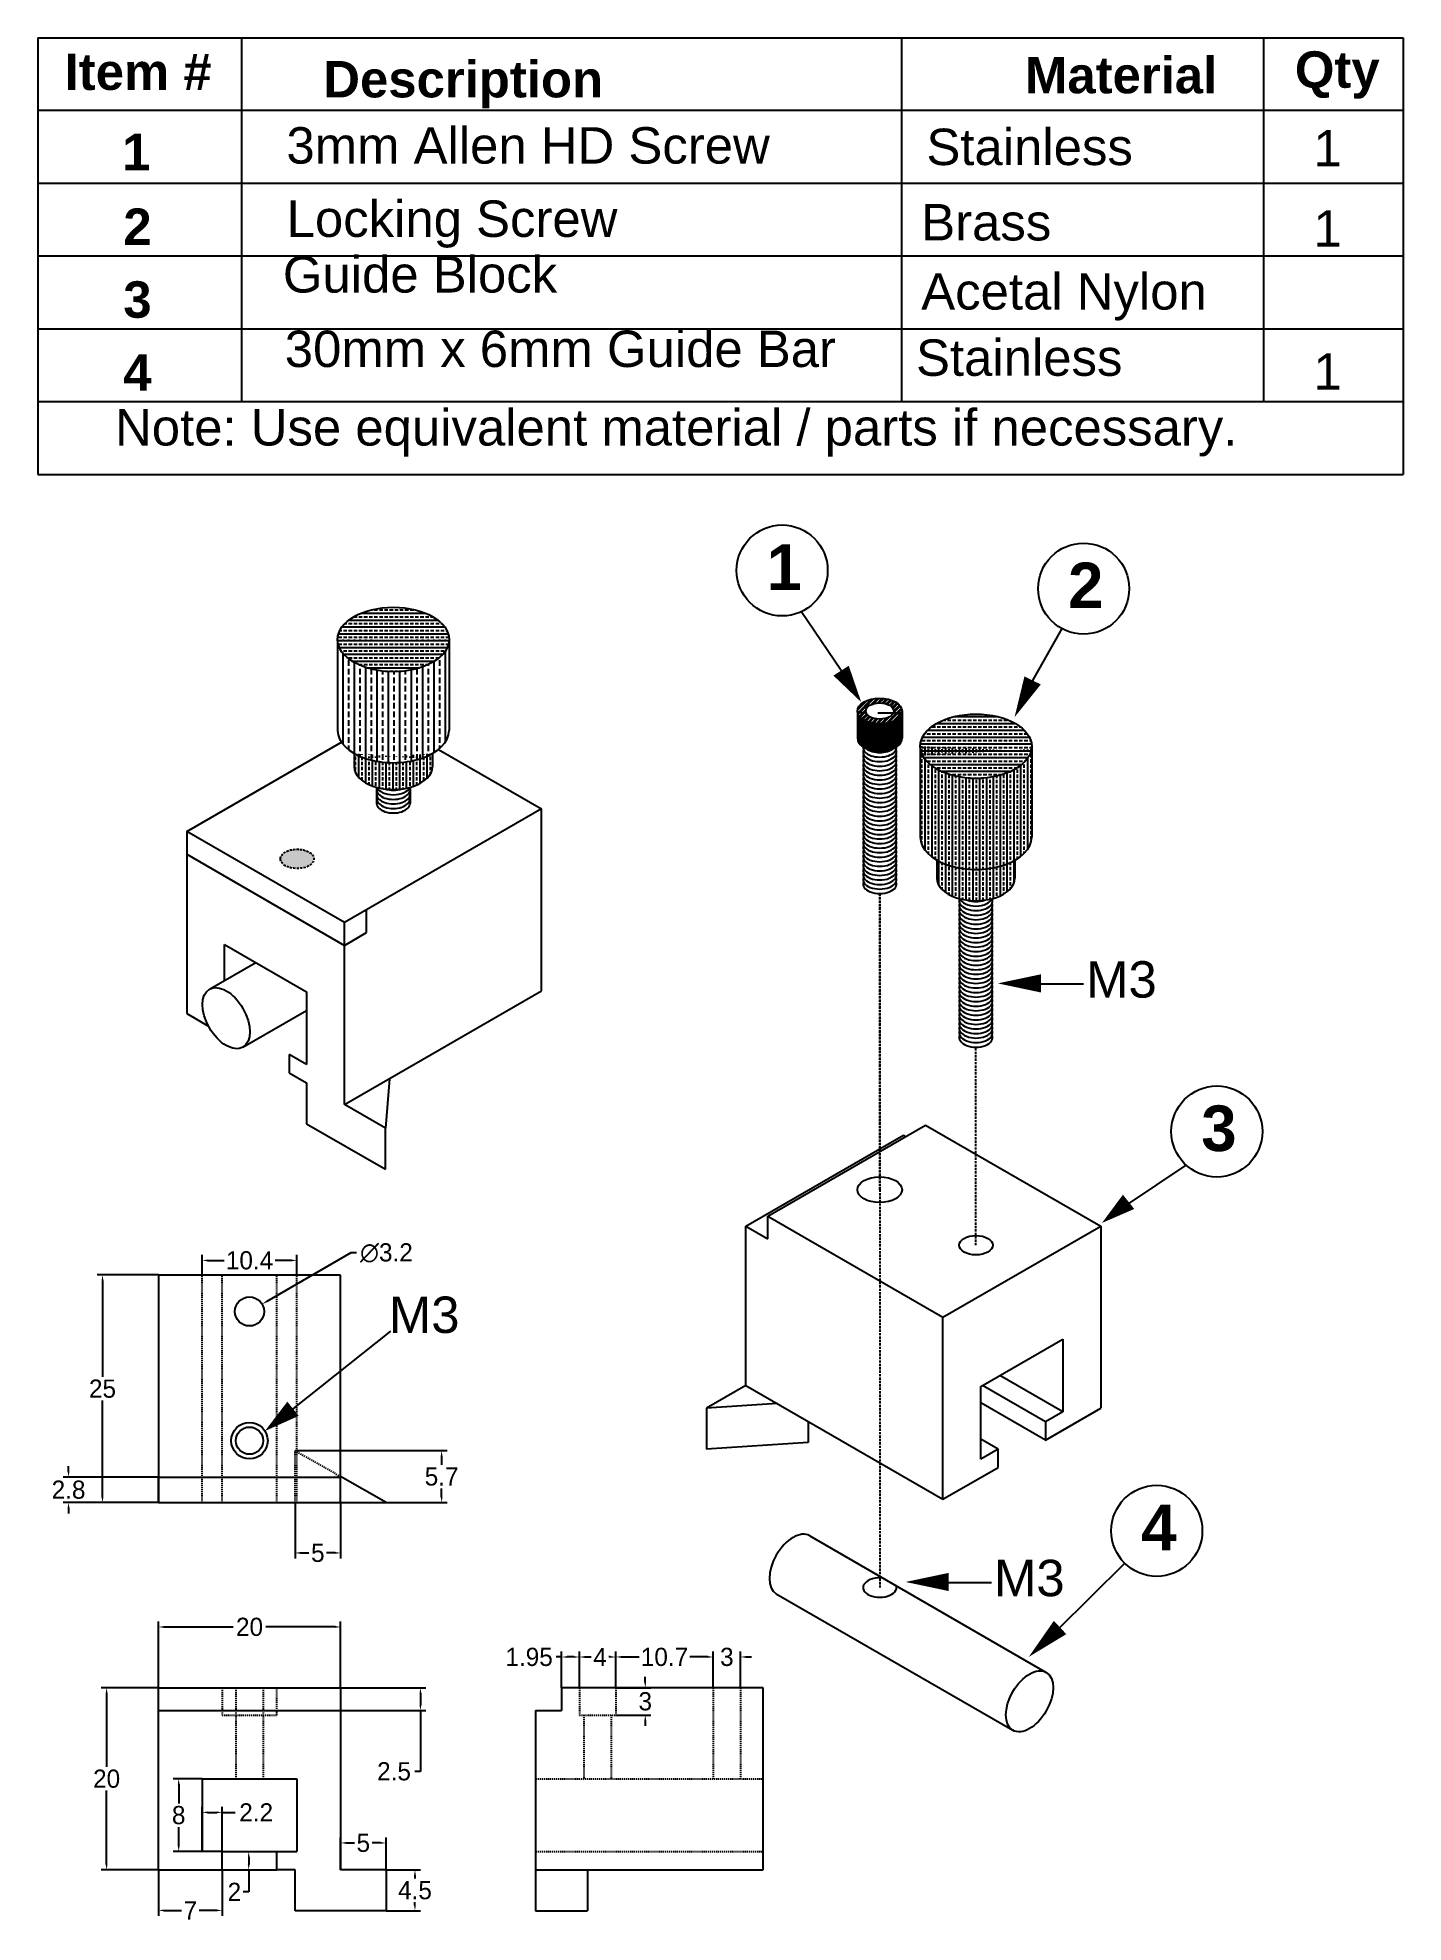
# Model space of a CAD drawing. Header units: millimetres. Extents: x -16619 to -11657, y 7083 to 8935.
# Drawn here: x -13529 to -13379, y 7718.3 to 7925.3 of the extents above; entities that cross this region are included whole.
import ezdxf

# ---------------------------------------------------------------- set-up
doc = ezdxf.new("R2010")
doc.units = ezdxf.units.MM
doc.header["$LTSCALE"] = 0.5
doc.header["$MEASUREMENT"] = 0
doc.linetypes.add('DASHED', pattern=[0.75, 0.5, -0.25])
doc.linetypes.add('HIDDEN', pattern=[0.375, 0.25, -0.125])
for name, color, linetype in [('DIMS', 1, 'Continuous'), ('HIDDEN', 7, 'HIDDEN'), ('MODEL', 7, 'Continuous')]:
    doc.layers.add(name, color=color, linetype=linetype)
doc.styles.add('style1', font='ARIAL.TTF')
doc.dimstyles.get("Standard").update_dxf_attribs({"dimtxt": 0.18, "dimasz": 0.18, "dimexe": 0.18, "dimexo": 0.0625, "dimgap": 0.09, "dimtad": 0, "dimtih": 1, "dimtoh": 1, "dimdec": 4, "dimzin": 0, "dimdsep": 46, "dimtxsty": 'Standard', "dimcen": 0.09, "dimadec": 3, "dimazin": 0, "dimtfac": 1, "dimtdec": 4, "dimtofl": 0, "dimtmove": 0, "dimatfit": 3, "dimfxl": 1, "dimtolj": 1, "dimtzin": 0, "dimarcsym": 0})
pattern_1 = [(90, (-497.779, 9.4587), (-0.75, 5e-17), []), (90, (-498.154, 9.4587), (-0.75, 5e-17), [0.375, -0.1875])]

msp = doc.modelspace()

# ---------------------------------------------------------------- texts
at = {"layer": 'DIMS', "char_height": 4, "width": 55.34051, "attachment_point": 1}
for insert in [(-13413.858, 7823.84), (-13490.447, 7786.999), (-13423.98, 7758.078)]:
    msp.add_mtext('{\\fArial|b0|i0|c0|p34;M3}', dxfattribs=dict(at, insert=insert))
at = {"layer": 'MODEL', "char_height": 4, "attachment_point": 1, "style": 'style1'}
for s, insert, width in [('{\\fArial|b1|i0|c0|p34;Qty}', (-13390.929, 7923.801), 14.71166), ('{\\fArial|b1|i0|c0|p34;Item #}', (-13526.061, 7923.562), 19.78647), ('{\\fArial|b1|i0|c0|p34;Description}', (-13497.651, 7922.741), 19.78647), ('{\\fArial|b1|i0|c0|p34;Material}', (-13420.574, 7923.191), 19.78647), ('3mm Allen HD Screw', (-13501.699, 7915.467), 66.1092), ('Stainless', (-13431.397, 7915.305), 32.05837), ('{\\fArial|b1|i0|c0|p34;1}', (-13519.735, 7914.741), 7.6733), ('1', (-13388.887, 7915.157), 6.88664), ('Locking Screw', (-13501.674, 7907.415), 72.03686), ('{\\fArial|b1|i0|c0|p34;2}', (-13519.615, 7906.537), 7.6733), ('Brass', (-13431.968, 7907.026), 32.05837), ('1', (-13388.887, 7906.348), 6.88664), ('Guide Block{\\H1.4337x; }', (-13502.086, 7901.3), 67.90742), ('Acetal Nylon', (-13431.968, 7899.429), 32.05837), ('{\\fArial|b1|i0|c0|p34;3}', (-13519.615, 7898.537), 7.6733), ('30mm x 6mm Guide Bar{\\H1.4337x; }', (-13501.878, 7893.12), 80.15393), ('Stainless', (-13432.54, 7892.153), 32.05837), ('1', (-13388.887, 7890.619), 6.88664), ('{\\fArial|b1|i0|c0|p34;4}', (-13519.615, 7890.515), 7.6733), ('Note: Use equivalent material / parts if necessary. ', (-13520.523, 7884.494), 135.10444)]:
    msp.add_mtext(s, dxfattribs=dict(at, insert=insert, width=width))
at = {"layer": 'MODEL', "char_height": 5, "width": 6.22228, "attachment_point": 1}
for s, insert in [('{\\fArial|b1|i0|c0|p34;1}', (-13448.964, 7869.628)), ('{\\fArial|b1|i0|c0|p34;2}', (-13415.845, 7867.632)), ('{\\fArial|b1|i0|c0|p34;3}', (-13401.213, 7807.993)), ('{\\fArial|b1|i0|c0|p34;4}', (-13407.812, 7764.119))]:
    msp.add_mtext(s, dxfattribs=dict(at, insert=insert))

# ---------------------------------------------------------------- blocks, each defined once
blk = doc.blocks.new('*D185')
at = {"layer": 'Defpoints', "color": 0}
for p in [(-13495.75, 7750.7), (-13515.75, 7744.02), (-13495.75, 7744.02)]:
    blk.add_point(p, dxfattribs=at)
at = {"layer": 'DIMS', "color": 0, "lineweight": -2}
for p, q in [((-13515.75, 7744.02), (-13515.75, 7751.3)), ((-13515.15, 7750.7), (-13507.55, 7750.7)), ((-13496.35, 7750.7), (-13503.95, 7750.7)), ((-13495.75, 7744.02), (-13495.75, 7751.3))]:
    blk.add_line(p, q, dxfattribs=at)
at = {"layer": 'DIMS', "color": 0}
for points in [[(-13515.15, 7750.8), (-13515.15, 7750.6), (-13515.75, 7750.7)], [(-13496.35, 7750.8), (-13496.35, 7750.6), (-13495.75, 7750.7)]]:
    blk.add_solid(points, dxfattribs=at)
at = {"layer": 'DIMS', "color": 0, "insert": (-13505.75, 7750.7), "char_height": 2, "attachment_point": 5}
blk.add_mtext('\\A1;20', dxfattribs=at)
blk = doc.blocks.new('*D186')
at = {"layer": 'Defpoints', "color": 0}
for p in [(-13515.75, 7789.37), (-13521.9, 7764.37), (-13515.75, 7764.37)]:
    blk.add_point(p, dxfattribs=at)
at = {"layer": 'DIMS', "color": 0, "lineweight": -2}
for p, q in [((-13515.75, 7789.37), (-13522.5, 7789.37)), ((-13521.9, 7788.77), (-13521.9, 7778.17)), ((-13521.9, 7764.97), (-13521.9, 7775.57)), ((-13515.75, 7764.37), (-13522.5, 7764.37))]:
    blk.add_line(p, q, dxfattribs=at)
at = {"layer": 'DIMS', "color": 0}
for points in [[(-13522, 7788.77), (-13521.8, 7788.77), (-13521.9, 7789.37)], [(-13522, 7764.97), (-13521.8, 7764.97), (-13521.9, 7764.37)]]:
    blk.add_solid(points, dxfattribs=at)
at = {"layer": 'DIMS', "color": 0, "insert": (-13521.9, 7776.87), "char_height": 2, "attachment_point": 5}
blk.add_mtext('\\A1;25', dxfattribs=at)
blk = doc.blocks.new('*D187')
at = {"layer": 'Defpoints', "color": 0}
for p in [(-13515.75, 7724.02), (-13508.75, 7724.02), (-13508.75, 7719.56)]:
    blk.add_point(p, dxfattribs=at)
at = {"layer": 'DIMS', "color": 0, "lineweight": -2}
for p, q in [((-13515.75, 7724.02), (-13515.75, 7718.96)), ((-13508.75, 7724.02), (-13508.75, 7718.96)), ((-13515.15, 7719.56), (-13513.22, 7719.56)), ((-13509.35, 7719.56), (-13511.29, 7719.56))]:
    blk.add_line(p, q, dxfattribs=at)
at = {"layer": 'DIMS', "color": 0}
for points in [[(-13515.15, 7719.66), (-13515.15, 7719.46), (-13515.75, 7719.56)], [(-13509.35, 7719.66), (-13509.35, 7719.46), (-13508.75, 7719.56)]]:
    blk.add_solid(points, dxfattribs=at)
at = {"layer": 'DIMS', "color": 0, "insert": (-13512.25, 7719.56), "char_height": 2, "attachment_point": 5}
blk.add_mtext('\\A1;7', dxfattribs=at)
blk = doc.blocks.new('*D188')
at = {"layer": 'Defpoints', "color": 0}
for p in [(-13515.75, 7744.02), (-13521.45, 7724.02), (-13515.75, 7724.02)]:
    blk.add_point(p, dxfattribs=at)
at = {"layer": 'DIMS', "color": 0, "lineweight": -2}
for p, q in [((-13515.75, 7744.02), (-13522.05, 7744.02)), ((-13521.45, 7743.42), (-13521.45, 7735.32)), ((-13521.45, 7724.62), (-13521.45, 7732.72)), ((-13515.75, 7724.02), (-13522.05, 7724.02))]:
    blk.add_line(p, q, dxfattribs=at)
at = {"layer": 'DIMS', "color": 0}
for points in [[(-13521.55, 7743.42), (-13521.35, 7743.42), (-13521.45, 7744.02)], [(-13521.55, 7724.62), (-13521.35, 7724.62), (-13521.45, 7724.02)]]:
    blk.add_solid(points, dxfattribs=at)
at = {"layer": 'DIMS', "color": 0, "insert": (-13521.45, 7734.02), "char_height": 2, "attachment_point": 5}
blk.add_mtext('\\A1;20', dxfattribs=at)
blk = doc.blocks.new('*D189')
at = {"layer": 'Defpoints', "color": 0}
for p in [(-13508.75, 7726.02), (-13508.75, 7724.02), (-13505.84, 7724.02)]:
    blk.add_point(p, dxfattribs=at)
at = {"layer": 'DIMS', "color": 0, "lineweight": -2}
for p, q in [((-13508.75, 7726.02), (-13505.24, 7726.02)), ((-13505.84, 7725.42), (-13505.84, 7724.62)), ((-13508.75, 7724.02), (-13505.24, 7724.02)), ((-13505.84, 7724.02), (-13505.84, 7721.6)), ((-13505.84, 7721.6), (-13506.44, 7721.6))]:
    blk.add_line(p, q, dxfattribs=at)
at = {"layer": 'DIMS', "color": 0}
for points in [[(-13505.94, 7725.42), (-13505.74, 7725.42), (-13505.84, 7726.02)], [(-13505.94, 7724.62), (-13505.74, 7724.62), (-13505.84, 7724.02)]]:
    blk.add_solid(points, dxfattribs=at)
at = {"layer": 'DIMS', "color": 0, "insert": (-13507.41, 7721.6), "char_height": 2, "attachment_point": 5}
blk.add_mtext('\\A1;2', dxfattribs=at)
blk = doc.blocks.new('*D190')
at = {"layer": 'Defpoints', "color": 0}
for p in [(-13508.75, 7730.33), (-13510.95, 7726.02), (-13508.75, 7726.02)]:
    blk.add_point(p, dxfattribs=at)
at = {"layer": 'DIMS', "color": 0, "lineweight": -2}
for p, q in [((-13510.95, 7726.02), (-13510.95, 7730.93)), ((-13510.35, 7730.33), (-13509.35, 7730.33)), ((-13508.75, 7726.02), (-13508.75, 7730.93)), ((-13508.75, 7730.33), (-13507.32, 7730.33))]:
    blk.add_line(p, q, dxfattribs=at)
at = {"layer": 'DIMS', "color": 0}
for points in [[(-13510.35, 7730.43), (-13510.35, 7730.23), (-13510.95, 7730.33)], [(-13509.35, 7730.43), (-13509.35, 7730.23), (-13508.75, 7730.33)]]:
    blk.add_solid(points, dxfattribs=at)
at = {"layer": 'DIMS', "color": 0, "insert": (-13505.02, 7730.33), "char_height": 2, "attachment_point": 5}
blk.add_mtext('\\A1;2.2', dxfattribs=at)
blk = doc.blocks.new('*D191')
at = {"layer": 'Defpoints', "color": 0}
for p in [(-13510.95, 7734.02), (-13513.53, 7726.02), (-13510.95, 7726.02)]:
    blk.add_point(p, dxfattribs=at)
at = {"layer": 'DIMS', "color": 0, "lineweight": -2}
for p, q in [((-13510.95, 7734.02), (-13514.13, 7734.02)), ((-13513.53, 7733.42), (-13513.53, 7731.32)), ((-13513.53, 7726.62), (-13513.53, 7728.72)), ((-13510.95, 7726.02), (-13514.13, 7726.02))]:
    blk.add_line(p, q, dxfattribs=at)
at = {"layer": 'DIMS', "color": 0}
for points in [[(-13513.63, 7733.42), (-13513.43, 7733.42), (-13513.53, 7734.02)], [(-13513.63, 7726.62), (-13513.43, 7726.62), (-13513.53, 7726.02)]]:
    blk.add_solid(points, dxfattribs=at)
at = {"layer": 'DIMS', "color": 0, "insert": (-13513.53, 7730.02), "char_height": 2, "attachment_point": 5}
blk.add_mtext('\\A1;8', dxfattribs=at)
blk = doc.blocks.new('*D192')
at = {"layer": 'Defpoints', "color": 0}
for p in [(-13500.75, 7770.07), (-13490.75, 7764.37), (-13484.65, 7764.37)]:
    blk.add_point(p, dxfattribs=at)
at = {"layer": 'DIMS', "color": 0, "lineweight": -2}
for p, q in [((-13500.75, 7770.07), (-13484.05, 7770.07)), ((-13484.65, 7769.47), (-13484.65, 7768.52)), ((-13490.75, 7764.37), (-13484.05, 7764.37)), ((-13484.65, 7764.97), (-13484.65, 7765.92))]:
    blk.add_line(p, q, dxfattribs=at)
at = {"layer": 'DIMS', "color": 0}
for points in [[(-13484.75, 7769.47), (-13484.55, 7769.47), (-13484.65, 7770.07)], [(-13484.75, 7764.97), (-13484.55, 7764.97), (-13484.65, 7764.37)]]:
    blk.add_solid(points, dxfattribs=at)
at = {"layer": 'DIMS', "color": 0, "insert": (-13484.65, 7767.22), "char_height": 2, "attachment_point": 5}
blk.add_mtext('\\A1;5.7', dxfattribs=at)
blk = doc.blocks.new('*D194')
at = {"layer": 'Defpoints', "color": 0}
for p in [(-13490.75, 7724.02), (-13490.75, 7719.52), (-13487.58, 7719.52)]:
    blk.add_point(p, dxfattribs=at)
at = {"layer": 'DIMS', "color": 0, "lineweight": -2}
for p, q in [((-13490.75, 7724.02), (-13486.98, 7724.02)), ((-13487.58, 7723.42), (-13487.58, 7723.07)), ((-13490.75, 7719.52), (-13486.98, 7719.52)), ((-13487.58, 7720.12), (-13487.58, 7720.47))]:
    blk.add_line(p, q, dxfattribs=at)
at = {"layer": 'DIMS', "color": 0}
for points in [[(-13487.68, 7723.42), (-13487.48, 7723.42), (-13487.58, 7724.02)], [(-13487.68, 7720.12), (-13487.48, 7720.12), (-13487.58, 7719.52)]]:
    blk.add_solid(points, dxfattribs=at)
at = {"layer": 'DIMS', "color": 0, "insert": (-13487.58, 7721.77), "char_height": 2, "attachment_point": 5}
blk.add_mtext('\\A1;4.5', dxfattribs=at)
blk = doc.blocks.new('*D195')
at = {"layer": 'Defpoints', "color": 0}
for p in [(-13490.75, 7726.97), (-13495.75, 7724.02), (-13490.75, 7724.02)]:
    blk.add_point(p, dxfattribs=at)
at = {"layer": 'DIMS', "color": 0, "lineweight": -2}
for p, q in [((-13495.75, 7724.02), (-13495.75, 7727.57)), ((-13490.75, 7724.02), (-13490.75, 7727.57)), ((-13495.15, 7726.97), (-13494.22, 7726.97)), ((-13491.35, 7726.97), (-13492.29, 7726.97))]:
    blk.add_line(p, q, dxfattribs=at)
at = {"layer": 'DIMS', "color": 0}
for points in [[(-13495.15, 7727.07), (-13495.15, 7726.87), (-13495.75, 7726.97)], [(-13491.35, 7727.07), (-13491.35, 7726.87), (-13490.75, 7726.97)]]:
    blk.add_solid(points, dxfattribs=at)
at = {"layer": 'DIMS', "color": 0, "insert": (-13493.25, 7726.97), "char_height": 2, "attachment_point": 5}
blk.add_mtext('\\A1;5', dxfattribs=at)
blk = doc.blocks.new('*D196')
at = {"layer": 'Defpoints', "color": 0}
for p in [(-13500.75, 7764.37), (-13495.75, 7764.37), (-13495.75, 7758.83)]:
    blk.add_point(p, dxfattribs=at)
at = {"layer": 'DIMS', "color": 0, "lineweight": -2}
for p, q in [((-13500.75, 7764.37), (-13500.75, 7758.23)), ((-13495.75, 7764.37), (-13495.75, 7758.23)), ((-13500.15, 7758.83), (-13499.22, 7758.83)), ((-13496.35, 7758.83), (-13497.29, 7758.83))]:
    blk.add_line(p, q, dxfattribs=at)
at = {"layer": 'DIMS', "color": 0}
for points in [[(-13500.15, 7758.93), (-13500.15, 7758.73), (-13500.75, 7758.83)], [(-13496.35, 7758.93), (-13496.35, 7758.73), (-13495.75, 7758.83)]]:
    blk.add_solid(points, dxfattribs=at)
at = {"layer": 'DIMS', "color": 0, "insert": (-13498.25, 7758.83), "char_height": 2, "attachment_point": 5}
blk.add_mtext('\\A1;5', dxfattribs=at)
blk = doc.blocks.new('*D197')
at = {"layer": 'Defpoints', "color": 0}
for p in [(-13515.75, 7767.17), (-13525.63, 7764.37), (-13515.75, 7764.37)]:
    blk.add_point(p, dxfattribs=at)
at = {"layer": 'DIMS', "color": 0, "lineweight": -2}
for p, q in [((-13515.75, 7767.17), (-13526.23, 7767.17)), ((-13525.63, 7767.77), (-13525.63, 7768.37)), ((-13515.75, 7764.37), (-13526.23, 7764.37)), ((-13525.63, 7763.77), (-13525.63, 7763.17))]:
    blk.add_line(p, q, dxfattribs=at)
at = {"layer": 'DIMS', "color": 0}
for points in [[(-13525.73, 7767.77), (-13525.53, 7767.77), (-13525.63, 7767.17)], [(-13525.73, 7763.77), (-13525.53, 7763.77), (-13525.63, 7764.37)]]:
    blk.add_solid(points, dxfattribs=at)
at = {"layer": 'DIMS', "color": 0, "insert": (-13525.63, 7765.77), "char_height": 2, "attachment_point": 5}
blk.add_mtext('\\A1;2.8', dxfattribs=at)
blk = doc.blocks.new('*D198')
at = {"layer": 'Defpoints', "color": 0}
for p in [(-13495.75, 7744.02), (-13495.75, 7741.52), (-13486.98, 7741.52)]:
    blk.add_point(p, dxfattribs=at)
at = {"layer": 'DIMS', "color": 0, "lineweight": -2}
for p, q in [((-13495.75, 7744.02), (-13486.38, 7744.02)), ((-13486.98, 7743.42), (-13486.98, 7742.12)), ((-13495.75, 7741.52), (-13486.38, 7741.52)), ((-13486.98, 7741.52), (-13486.98, 7734.83)), ((-13486.98, 7734.83), (-13487.58, 7734.83))]:
    blk.add_line(p, q, dxfattribs=at)
at = {"layer": 'DIMS', "color": 0}
for points in [[(-13487.08, 7743.42), (-13486.88, 7743.42), (-13486.98, 7744.02)], [(-13487.08, 7742.12), (-13486.88, 7742.12), (-13486.98, 7741.52)]]:
    blk.add_solid(points, dxfattribs=at)
at = {"layer": 'DIMS', "color": 0, "insert": (-13489.88, 7734.83), "char_height": 2, "attachment_point": 5}
blk.add_mtext('\\A1;2.5', dxfattribs=at)
blk = doc.blocks.new('*D199')
at = {"layer": 'Defpoints', "color": 0}
for p in [(-13510.95, 7789.37), (-13500.55, 7790.97), (-13500.55, 7789.37)]:
    blk.add_point(p, dxfattribs=at)
at = {"layer": 'DIMS', "color": 0, "lineweight": -2}
for p, q in [((-13510.95, 7789.37), (-13510.95, 7791.57)), ((-13500.55, 7789.37), (-13500.55, 7791.57)), ((-13510.35, 7790.97), (-13508.55, 7790.97)), ((-13501.15, 7790.97), (-13502.95, 7790.97))]:
    blk.add_line(p, q, dxfattribs=at)
at = {"layer": 'DIMS', "color": 0}
for points in [[(-13510.35, 7791.07), (-13510.35, 7790.87), (-13510.95, 7790.97)], [(-13501.15, 7791.07), (-13501.15, 7790.87), (-13500.55, 7790.97)]]:
    blk.add_solid(points, dxfattribs=at)
at = {"layer": 'DIMS', "color": 0, "insert": (-13505.75, 7790.97), "char_height": 2, "attachment_point": 5}
blk.add_mtext('\\A1;10.4', dxfattribs=at)
blk = doc.blocks.new('*D200')
at = {"layer": 'Defpoints', "color": 0}
for p in [(-13469.52, 7747.4), (-13471.47, 7744.02), (-13469.52, 7744.02)]:
    blk.add_point(p, dxfattribs=at)
at = {"layer": 'DIMS', "color": 0, "lineweight": -2}
for p, q in [((-13471.47, 7744.02), (-13471.47, 7748)), ((-13469.52, 7744.02), (-13469.52, 7748)), ((-13471.47, 7747.4), (-13472.07, 7747.4)), ((-13470.12, 7747.4), (-13470.87, 7747.4))]:
    blk.add_line(p, q, dxfattribs=at)
at = {"layer": 'DIMS', "color": 0}
for points in [[(-13470.87, 7747.5), (-13470.87, 7747.3), (-13471.47, 7747.4)], [(-13470.12, 7747.5), (-13470.12, 7747.3), (-13469.52, 7747.4)]]:
    blk.add_solid(points, dxfattribs=at)
at = {"layer": 'DIMS', "color": 0, "insert": (-13475.04, 7747.4), "char_height": 2, "attachment_point": 5}
blk.add_mtext('\\A1;1.95', dxfattribs=at)
blk = doc.blocks.new('*D201')
at = {"layer": 'Defpoints', "color": 0}
for p in [(-13465.52, 7747.4), (-13469.52, 7744.02), (-13465.52, 7744.02)]:
    blk.add_point(p, dxfattribs=at)
at = {"layer": 'DIMS', "color": 0, "lineweight": -2}
for p, q in [((-13469.52, 7744.02), (-13469.52, 7748)), ((-13465.52, 7744.02), (-13465.52, 7748)), ((-13468.92, 7747.4), (-13468.21, 7747.4)), ((-13466.12, 7747.4), (-13466.28, 7747.4))]:
    blk.add_line(p, q, dxfattribs=at)
at = {"layer": 'DIMS', "color": 0}
for points in [[(-13468.92, 7747.5), (-13468.92, 7747.3), (-13469.52, 7747.4)], [(-13466.12, 7747.5), (-13466.12, 7747.3), (-13465.52, 7747.4)]]:
    blk.add_solid(points, dxfattribs=at)
at = {"layer": 'DIMS', "color": 0, "insert": (-13467.25, 7747.4), "char_height": 2, "attachment_point": 5}
blk.add_mtext('\\A1;4', dxfattribs=at)
blk = doc.blocks.new('*D202')
at = {"layer": 'Defpoints', "color": 0}
for p in [(-13454.82, 7747.4), (-13465.52, 7744.02), (-13454.82, 7744.02)]:
    blk.add_point(p, dxfattribs=at)
at = {"layer": 'DIMS', "color": 0, "lineweight": -2}
for p, q in [((-13465.52, 7744.02), (-13465.52, 7748)), ((-13454.82, 7744.02), (-13454.82, 7748)), ((-13464.92, 7747.4), (-13462.97, 7747.4)), ((-13455.42, 7747.4), (-13457.37, 7747.4))]:
    blk.add_line(p, q, dxfattribs=at)
at = {"layer": 'DIMS', "color": 0}
for points in [[(-13464.92, 7747.5), (-13464.92, 7747.3), (-13465.52, 7747.4)], [(-13455.42, 7747.5), (-13455.42, 7747.3), (-13454.82, 7747.4)]]:
    blk.add_solid(points, dxfattribs=at)
at = {"layer": 'DIMS', "color": 0, "insert": (-13460.17, 7747.4), "char_height": 2, "attachment_point": 5}
blk.add_mtext('\\A1;10.7', dxfattribs=at)
blk = doc.blocks.new('*D203')
at = {"layer": 'Defpoints', "color": 0}
for p in [(-13451.82, 7747.4), (-13454.82, 7744.02), (-13451.82, 7744.02)]:
    blk.add_point(p, dxfattribs=at)
at = {"layer": 'DIMS', "color": 0, "lineweight": -2}
for p, q in [((-13454.82, 7744.02), (-13454.82, 7748)), ((-13451.82, 7744.02), (-13451.82, 7748)), ((-13455.42, 7747.4), (-13456.02, 7747.4)), ((-13451.22, 7747.4), (-13450.62, 7747.4))]:
    blk.add_line(p, q, dxfattribs=at)
at = {"layer": 'DIMS', "color": 0}
for points in [[(-13455.42, 7747.5), (-13455.42, 7747.3), (-13454.82, 7747.4)], [(-13451.22, 7747.5), (-13451.22, 7747.3), (-13451.82, 7747.4)]]:
    blk.add_solid(points, dxfattribs=at)
at = {"layer": 'DIMS', "color": 0, "insert": (-13453.32, 7747.4), "char_height": 2, "attachment_point": 5}
blk.add_mtext('\\A1;3', dxfattribs=at)
blk = doc.blocks.new('*D204')
at = {"layer": 'Defpoints', "color": 0}
for p in [(-13465.52, 7744.02), (-13465.52, 7741.02), (-13462.28, 7741.02)]:
    blk.add_point(p, dxfattribs=at)
at = {"layer": 'DIMS', "color": 0, "lineweight": -2}
for p, q in [((-13465.52, 7744.02), (-13461.68, 7744.02)), ((-13462.28, 7744.62), (-13462.28, 7745.22)), ((-13465.52, 7741.02), (-13461.68, 7741.02)), ((-13462.28, 7740.42), (-13462.28, 7739.82))]:
    blk.add_line(p, q, dxfattribs=at)
at = {"layer": 'DIMS', "color": 0}
for points in [[(-13462.38, 7744.62), (-13462.18, 7744.62), (-13462.28, 7744.02)], [(-13462.38, 7740.42), (-13462.18, 7740.42), (-13462.28, 7741.02)]]:
    blk.add_solid(points, dxfattribs=at)
at = {"layer": 'DIMS', "color": 0, "insert": (-13462.28, 7742.52), "char_height": 2, "attachment_point": 5}
blk.add_mtext('\\A1;3', dxfattribs=at)
blk = doc.blocks.new('*D234')
at = {"layer": 'Defpoints', "color": 0}
for p in [(-13504.37, 7786.16), (-13507.14, 7784.57)]:
    blk.add_point(p, dxfattribs=at)
at = {"layer": 'DIMS', "color": 0, "lineweight": -2}
for p, q in [((-13494.61, 7791.79), (-13503.85, 7786.46)), ((-13494.01, 7791.79), (-13494.61, 7791.79))]:
    blk.add_line(p, q, dxfattribs=at)
at = {"layer": 'DIMS', "color": 0}
blk.add_solid([(-13503.9, 7786.55), (-13503.8, 7786.38), (-13504.37, 7786.16)], dxfattribs=at)
at = {"layer": 'DIMS', "color": 0, "insert": (-13490.71, 7791.79), "char_height": 2, "attachment_point": 5}
blk.add_mtext('\\A1;∅3.2', dxfattribs=at)

# ---------------------------------------------------------------- dimensions: what is measured, and where the dimension line sits
at = {"layer": 'DIMS'}
for base, p1, p2, override, picture, middle in [((-13500.555, 7790.971), (-13510.955, 7789.365), (-13500.555, 7789.365), {"dimtxt": 2, "dimasz": 0.6, "dimexe": 0.6, "dimexo": 0, "dimgap": 0.3, "dimdec": 1, "dimcen": 5.3, "dimadec": 1, "dimtdec": 2}, '*D199', (-13505.755, 7790.971)), ((-13495.755, 7758.833), (-13500.755, 7764.365), (-13495.755, 7764.365), {"dimtxt": 2, "dimasz": 0.6, "dimexe": 0.6, "dimexo": 0, "dimgap": 0.3, "dimdec": 0, "dimcen": 5.3, "dimadec": 1, "dimtdec": 2}, '*D196', (-13498.255, 7758.833)), ((-13495.755, 7750.704), (-13515.755, 7744.017), (-13495.755, 7744.017), {"dimtxt": 2, "dimasz": 0.6, "dimexe": 0.6, "dimexo": 0, "dimgap": 0.3, "dimdec": 0, "dimcen": 5.3, "dimadec": 1, "dimtdec": 2}, '*D185', (-13505.755, 7750.704)), ((-13454.823, 7747.401), (-13465.523, 7744.017), (-13454.823, 7744.017), {"dimtxt": 2, "dimasz": 0.6, "dimexe": 0.6, "dimexo": 0, "dimgap": 0.3, "dimdec": 1, "dimcen": 5.3, "dimadec": 1, "dimtdec": 2}, '*D202', (-13460.173, 7747.401)), ((-13451.823, 7747.401), (-13454.823, 7744.017), (-13451.823, 7744.017), {"dimtxt": 2, "dimasz": 0.6, "dimexe": 0.6, "dimexo": 0, "dimgap": 0.3, "dimdec": 0, "dimcen": 5.3, "dimadec": 1, "dimtdec": 2}, '*D203', (-13453.323, 7747.401)), ((-13490.755, 7726.972), (-13495.755, 7724.017), (-13490.755, 7724.017), {"dimtxt": 2, "dimasz": 0.6, "dimexe": 0.6, "dimexo": 0, "dimgap": 0.3, "dimdec": 0, "dimcen": 5.3, "dimadec": 1, "dimtdec": 2}, '*D195', (-13493.255, 7726.972)), ((-13508.755, 7719.564), (-13515.755, 7724.017), (-13508.755, 7724.017), {"dimtxt": 2, "dimasz": 0.6, "dimexe": 0.6, "dimexo": 0, "dimgap": 0.3, "dimdec": 0, "dimcen": 5.3, "dimadec": 1, "dimtdec": 2}, '*D187', (-13512.255, 7719.564))]:
    dim = msp.add_linear_dim(base=base, p1=p1, p2=p2, dimstyle='Standard', override=override, dxfattribs=at)
    dim.commit()
    dim.dimension.update_dxf_attribs({"geometry": picture, "text_midpoint": middle})
dim = msp.add_diameter_dim_2p(p1=(-13507.141, 7784.566), p2=(-13504.369, 7786.165), dimstyle='Standard', override={"dimtxt": 2, "dimasz": 0.6, "dimexe": 0.6, "dimexo": 0, "dimgap": 0.3, "dimdec": 1, "dimcen": 0, "dimadec": 1, "dimtdec": 2}, dxfattribs=at)
dim.commit()
dim.dimension.update_dxf_attribs({"geometry": '*D234', "text_midpoint": (-13490.712, 7791.795), "dimtype": 163})
for base, p1, p2, override, picture, middle in [((-13521.897, 7764.365), (-13515.755, 7789.365), (-13515.755, 7764.365), {"dimtxt": 2, "dimasz": 0.6, "dimexe": 0.6, "dimexo": 0, "dimgap": 0.3, "dimdec": 0, "dimcen": 5.3, "dimadec": 1, "dimtdec": 2}, '*D186', (-13521.897, 7776.865)), ((-13484.652, 7764.365), (-13500.755, 7770.065), (-13490.755, 7764.365), {"dimtxt": 2, "dimasz": 0.6, "dimexe": 0.6, "dimexo": 0, "dimgap": 0.3, "dimdec": 1, "dimcen": 5.3, "dimadec": 1, "dimtdec": 2}, '*D192', (-13484.652, 7767.215)), ((-13525.632, 7764.365), (-13515.755, 7767.165), (-13515.755, 7764.365), {"dimtxt": 2, "dimasz": 0.6, "dimexe": 0.6, "dimexo": 0, "dimgap": 0.3, "dimdec": 1, "dimcen": 5.3, "dimadec": 1, "dimtdec": 2}, '*D197', (-13525.632, 7765.765)), ((-13521.446, 7724.017), (-13515.755, 7744.017), (-13515.755, 7724.017), {"dimtxt": 2, "dimasz": 0.6, "dimexe": 0.6, "dimexo": 0, "dimgap": 0.3, "dimdec": 0, "dimcen": 5.3, "dimadec": 1, "dimtdec": 2}, '*D188', (-13521.446, 7734.017)), ((-13462.277, 7741.017), (-13465.523, 7744.017), (-13465.523, 7741.017), {"dimtxt": 2, "dimasz": 0.6, "dimexe": 0.6, "dimexo": 0, "dimgap": 0.3, "dimdec": 0, "dimcen": 5.3, "dimadec": 1, "dimtdec": 2}, '*D204', (-13462.277, 7742.517)), ((-13513.531, 7726.017), (-13510.955, 7734.017), (-13510.955, 7726.017), {"dimtxt": 2, "dimasz": 0.6, "dimexe": 0.6, "dimexo": 0, "dimgap": 0.3, "dimdec": 0, "dimcen": 5.3, "dimadec": 1, "dimtdec": 2}, '*D191', (-13513.531, 7730.017)), ((-13487.584, 7719.517), (-13490.755, 7724.017), (-13490.755, 7719.517), {"dimtxt": 2, "dimasz": 0.6, "dimexe": 0.6, "dimexo": 0, "dimgap": 0.3, "dimdec": 1, "dimcen": 5.3, "dimadec": 1, "dimtdec": 2}, '*D194', (-13487.584, 7721.767))]:
    dim = msp.add_linear_dim(base=base, p1=p1, p2=p2, angle=90, dimstyle='Standard', override=override, dxfattribs=at)
    dim.commit()
    dim.dimension.update_dxf_attribs({"geometry": picture, "text_midpoint": middle})
for base, p1, p2, override, picture, middle in [((-13469.523, 7747.401), (-13471.473, 7744.017), (-13469.523, 7744.017), {"dimtxt": 2, "dimasz": 0.6, "dimexe": 0.6, "dimexo": 0, "dimgap": 0.3, "dimdec": 2, "dimcen": 5.3, "dimadec": 1, "dimtdec": 2}, '*D200', (-13475.04, 7747.401)), ((-13465.523, 7747.401), (-13469.523, 7744.017), (-13465.523, 7744.017), {"dimtxt": 2, "dimasz": 0.6, "dimexe": 0.6, "dimexo": 0, "dimgap": 0.3, "dimdec": 0, "dimcen": 5.3, "dimadec": 1, "dimtdec": 2}, '*D201', (-13467.246, 7747.401)), ((-13508.755, 7730.335), (-13510.955, 7726.017), (-13508.755, 7726.017), {"dimtxt": 2, "dimasz": 0.6, "dimexe": 0.6, "dimexo": 0, "dimgap": 0.3, "dimdec": 1, "dimcen": 5.3, "dimadec": 1, "dimtdec": 2}, '*D190', (-13505.022, 7730.335))]:
    dim = msp.add_linear_dim(base=base, p1=p1, p2=p2, dimstyle='Standard', override=override, dxfattribs=at)
    dim.commit()
    dim.dimension.update_dxf_attribs({"geometry": picture, "text_midpoint": middle, "dimtype": 160})
for base, p1, p2, override, picture, middle in [((-13486.976, 7741.517), (-13495.755, 7744.017), (-13495.755, 7741.517), {"dimtxt": 2, "dimasz": 0.6, "dimexe": 0.6, "dimexo": 0, "dimgap": 0.3, "dimdec": 1, "dimcen": 5.3, "dimadec": 1, "dimtdec": 2}, '*D198', (-13489.876, 7734.828)), ((-13505.839, 7724.017), (-13508.755, 7726.017), (-13508.755, 7724.017), {"dimtxt": 2, "dimasz": 0.6, "dimexe": 0.6, "dimexo": 0, "dimgap": 0.3, "dimdec": 0, "dimcen": 5.3, "dimadec": 1, "dimtdec": 2}, '*D189', (-13507.406, 7721.604))]:
    dim = msp.add_linear_dim(base=base, p1=p1, p2=p2, angle=90, dimstyle='Standard', override=override, dxfattribs=at)
    dim.commit()
    dim.dimension.update_dxf_attribs({"geometry": picture, "text_midpoint": middle, "dimtype": 160})

# ---------------------------------------------------------------- hatches: boundary and pattern name
at = {"layer": 'MODEL'}
h = msp.add_hatch(dxfattribs=at)
h.set_pattern_fill('BRASS', color=256, scale=3, style=0)
h.set_pattern_definition([(0, (-490.9909, 37.3115), (0, 0.75), []), (0, (-490.9909, 37.6865), (0, 0.75), [0.375, -0.1875])])
edge = h.paths.add_edge_path()
edge.add_ellipse((-13489.956, 7859.184), major_axis=(-6.124, 0), ratio=0.5773503, start_angle=0, end_angle=360)
h = msp.add_hatch(dxfattribs=at)
h.set_pattern_fill('BRASS', color=256, scale=5, angle=90, style=0)
h.set_pattern_definition([(90, (-532.9768, 88.1515), (-1.25, 8e-17), []), (90, (-533.6018, 88.1515), (-1.25, 8e-17), [0.625, -0.3125])])
edge = h.paths.add_edge_path()
edge.add_ellipse((-13489.956, 7849.184), major_axis=(-6.124, 0), ratio=0.5773503, start_angle=0, end_angle=180)
edge.add_line((-13483.832, 7849.184), (-13483.832, 7859.157))
edge.add_ellipse((-13489.956, 7859.184), major_axis=(-6.124, 0), ratio=0.5773503, start_angle=0, end_angle=180, ccw=False)
edge.add_line((-13496.08, 7859.157), (-13496.08, 7849.184))
h = msp.add_hatch(dxfattribs=at)
h.set_pattern_fill('STEEL', color=256, scale=3, style=0)
h.set_pattern_definition([(45, (-380.88817, -41.1942), (-0.265165043, 0.265165043), []), (45, (-380.88817, -41.0067), (-0.265165043, 0.265165043), [])])
edge = h.paths.add_edge_path()
edge.add_ellipse((-13436.523, 7851.327), major_axis=(-2.449, 0), ratio=0.5773503, start_angle=0, end_angle=360)
edge = h.paths.add_edge_path(flags=16)
edge.add_ellipse((-13436.523, 7851.327), major_axis=(-1.531, 0), ratio=0.5773503, start_angle=0, end_angle=360)
h = msp.add_hatch(dxfattribs=at)
h.set_pattern_fill('STEEL', color=256, angle=135, style=0)
h.set_pattern_definition([(180, (-380.88817, -41.1942), (-3e-17, -0.125), []), (180, (-380.93236, -41.2384), (-3e-17, -0.125), [])])
edge = h.paths.add_edge_path()
edge.add_ellipse((-13436.523, 7848.327), major_axis=(-2.449, 0), ratio=0.5773503, start_angle=0, end_angle=180)
edge.add_line((-13434.074, 7848.327), (-13434.074, 7851.149))
edge.add_line((-13434.074, 7851.149), (-13434.091, 7851.159))
edge.add_ellipse((-13436.523, 7851.327), major_axis=(-2.449, 0), ratio=0.5773503, start_angle=4.39382, end_angle=173.17917, ccw=False)
edge.add_line((-13438.966, 7851.219), (-13438.973, 7851.223))
edge.add_line((-13438.973, 7851.223), (-13438.973, 7848.327))
h = msp.add_hatch(dxfattribs=at)
h.set_pattern_fill('BRASS', color=256, scale=3, style=0)
h.set_pattern_definition([(0, (-497.779, 9.4587), (0, 0.75), []), (0, (-497.779, 9.8337), (0, 0.75), [0.375, -0.1875])])
edge = h.paths.add_edge_path()
edge.add_ellipse((-13425.958, 7847.461), major_axis=(-6.124, 0), ratio=0.5773503, start_angle=0, end_angle=360)
h = msp.add_hatch(dxfattribs=at)
h.set_pattern_fill('BRASS', color=256, scale=3, angle=90, style=0)
h.set_pattern_definition(pattern_1)
edge = h.paths.add_edge_path()
edge.add_ellipse((-13425.958, 7837.461), major_axis=(-6.124, 0), ratio=0.5773503, start_angle=0, end_angle=180)
edge.add_line((-13419.834, 7837.461), (-13419.834, 7847.133))
edge.add_line((-13419.834, 7847.133), (-13419.861, 7847.133))
edge.add_ellipse((-13425.958, 7847.461), major_axis=(-6.124, 0), ratio=0.5773503, start_angle=10.07091, end_angle=174.68574, ccw=False)
edge.add_ellipse((-13425.958, 7847.461), major_axis=(-6.124, 0), ratio=0.5773503, start_angle=0, end_angle=10.07091)
edge.add_line((-13431.987, 7846.842), (-13432.082, 7846.842))
edge.add_line((-13432.082, 7846.842), (-13432.082, 7837.461))
h = msp.add_hatch(dxfattribs=at)
h.set_pattern_fill('BRASS', color=256, scale=3, angle=90, style=0)
h.set_pattern_definition([(90, (-490.9909, 37.3115), (-0.75, 5e-17), []), (90, (-491.3659, 37.3115), (-0.75, 5e-17), [0.375, -0.1875])])
edge = h.paths.add_edge_path()
edge.add_ellipse((-13489.956, 7849.184), major_axis=(-6.124, 0), ratio=0.5773503, start_angle=45.573, end_angle=134.427, ccw=False)
edge.add_line((-13494.242, 7846.659), (-13494.242, 7845.184))
edge.add_ellipse((-13489.956, 7845.184), major_axis=(-4.287, 0), ratio=0.5773503, start_angle=0, end_angle=180)
edge.add_line((-13485.669, 7845.184), (-13485.669, 7846.659))
at = {"layer": 'MODEL', "linetype": 'DASHED'}
h = msp.add_hatch(color=256, dxfattribs=at)
edge = h.paths.add_edge_path()
edge.add_ellipse((-13500.521, 7835.084), major_axis=(-1.837, 0), ratio=0.5773503, start_angle=0, end_angle=360)
at = {"layer": 'MODEL'}
h = msp.add_hatch(dxfattribs=at)
h.set_pattern_fill('BRASS', color=256, scale=3, angle=90, style=0)
h.set_pattern_definition(pattern_1)
edge = h.paths.add_edge_path()
edge.add_ellipse((-13425.958, 7832.961), major_axis=(-4.287, 0), ratio=0.5773503, start_angle=360, end_angle=540)
edge.add_line((-13421.671, 7832.961), (-13421.671, 7834.936))
edge.add_ellipse((-13425.958, 7837.461), major_axis=(-6.124, 0), ratio=0.5773503, start_angle=45.573, end_angle=134.427, ccw=False)
edge.add_line((-13430.245, 7834.936), (-13430.245, 7832.961))

# ---------------------------------------------------------------- linework, layer by layer
at = {"layer": 'DIMS', "linetype": 'DASHED'}
for p, q in [((-13436.523, 7798.739), (-13436.523, 7831.266)), ((-13436.523, 7831.266), (-13436.523, 7798.739)), ((-13425.958, 7792.639), (-13425.958, 7814.4)), ((-13436.523, 7798.739), (-13436.523, 7798.739)), ((-13436.523, 7798.739), (-13436.523, 7755.031))]:
    msp.add_line(p, q, dxfattribs=at)
at = {"layer": 'DIMS'}
for p, q in [((-13419.048, 7821.347), (-13414.131, 7821.347)), ((-13500.974, 7774.668), (-13490.214, 7783.18)), ((-13429.17, 7755.585), (-13424.253, 7755.585)), ((-13505.239, 7726.017), (-13502.755, 7726.017)), ((-13505.239, 7724.017), (-13502.755, 7724.017))]:
    msp.add_line(p, q, dxfattribs=at)
for points in [[(-13423.565, 7821.404, 0, 2, 0), (-13418.819, 7821.404, 2, 2, 0)], [(-13504.06, 7772.227, 0, 2, 0), (-13500.974, 7774.668, 2, 2, 0)], [(-13433.687, 7755.642, 0, 2, 0), (-13428.942, 7755.642, 2, 2, 0)]]:
    msp.add_lwpolyline(points, format="xyseb", dxfattribs=at)
at = {"layer": 'HIDDEN'}
for p, q in [((-13510.955, 7764.365), (-13510.955, 7789.365)), ((-13508.755, 7764.365), (-13508.755, 7789.365)), ((-13502.755, 7764.365), (-13502.755, 7789.365)), ((-13500.555, 7764.365), (-13500.555, 7789.365)), ((-13500.755, 7764.365), (-13500.755, 7770.065)), ((-13500.755, 7770.065), (-13495.755, 7767.215)), ((-13508.755, 7744.017), (-13508.755, 7741.017)), ((-13507.255, 7744.017), (-13507.255, 7734.017)), ((-13504.255, 7744.017), (-13504.255, 7734.017)), ((-13502.755, 7741.017), (-13502.755, 7744.017)), ((-13469.523, 7744.017), (-13469.523, 7741.017)), ((-13465.523, 7744.017), (-13465.523, 7741.017)), ((-13454.823, 7744.017), (-13454.823, 7734.017)), ((-13451.823, 7744.017), (-13451.823, 7734.017)), ((-13508.755, 7741.017), (-13502.755, 7741.017)), ((-13469.523, 7741.017), (-13465.523, 7741.017)), ((-13469.023, 7741.017), (-13469.023, 7734.017)), ((-13466.023, 7741.017), (-13466.023, 7734.017)), ((-13474.323, 7734.017), (-13449.323, 7734.017)), ((-13474.323, 7726.017), (-13449.323, 7726.017))]:
    msp.add_line(p, q, dxfattribs=at)
at = {"layer": 'MODEL'}
for p, q in [((-13529.018, 7925.3), (-13379.018, 7925.3)), ((-13529.018, 7925.3), (-13529.018, 7877.3)), ((-13506.631, 7925.3), (-13506.631, 7885.31)), ((-13434.151, 7925.3), (-13434.151, 7885.3)), ((-13394.391, 7925.3), (-13394.391, 7885.3)), ((-13379.018, 7925.3), (-13379.018, 7877.3)), ((-13379.018, 7917.3), (-13529.018, 7917.3)), ((-13529.018, 7909.3), (-13379.018, 7909.3)), ((-13379.018, 7901.3), (-13529.018, 7901.3)), ((-13529.018, 7893.3), (-13379.018, 7893.3)), ((-13379.018, 7885.3), (-13529.018, 7885.3)), ((-13529.018, 7877.3), (-13379.018, 7877.3)), ((-13440.775, 7855.762), (-13445.166, 7862.27)), ((-13419.871, 7854.415), (-13416.502, 7860.407)), ((-13496.08, 7859.184), (-13496.08, 7849.184)), ((-13483.832, 7859.184), (-13483.832, 7849.184)), ((-13438.973, 7851.327), (-13438.973, 7848.327)), ((-13434.074, 7851.327), (-13434.074, 7848.327)), ((-13438.973, 7851.223), (-13438.966, 7851.219)), ((-13434.091, 7851.159), (-13434.074, 7851.149)), ((-13512.646, 7838.084), (-13495.657, 7847.892)), ((-13432.082, 7847.461), (-13432.082, 7837.461)), ((-13419.861, 7847.133), (-13419.834, 7847.133)), ((-13419.834, 7847.461), (-13419.834, 7837.461)), ((-13494.242, 7846.659), (-13494.242, 7845.184)), ((-13485.669, 7846.659), (-13485.669, 7845.184)), ((-13484.989, 7847.116), (-13473.675, 7840.584)), ((-13432.082, 7846.842), (-13431.987, 7846.842)), ((-13491.793, 7842.948), (-13491.793, 7841.184)), ((-13488.119, 7842.948), (-13488.119, 7841.184)), ((-13473.675, 7840.584), (-13495.325, 7828.084)), ((-13473.675, 7820.584), (-13473.675, 7840.584)), ((-13495.325, 7828.084), (-13512.646, 7838.084)), ((-13512.646, 7838.084), (-13512.646, 7818.084)), ((-13512.646, 7838.084), (-13512.646, 7835.584)), ((-13512.646, 7835.584), (-13495.325, 7825.584)), ((-13430.245, 7834.936), (-13430.245, 7832.961)), ((-13421.671, 7834.936), (-13421.671, 7832.961)), ((-13492.9, 7826.984), (-13492.9, 7829.484)), ((-13495.325, 7808.084), (-13495.325, 7828.084)), ((-13495.325, 7825.584), (-13492.9, 7826.984)), ((-13508.489, 7821.726), (-13508.489, 7825.684)), ((-13508.489, 7825.684), (-13499.482, 7820.484)), ((-13510.153, 7820.766), (-13505.062, 7823.705)), ((-13499.482, 7820.484), (-13499.482, 7812.484)), ((-13495.325, 7808.084), (-13473.675, 7820.584)), ((-13506.478, 7814.402), (-13499.482, 7818.441)), ((-13512.646, 7818.084), (-13510.252, 7816.702)), ((-13499.482, 7812.484), (-13501.387, 7813.584)), ((-13501.387, 7813.584), (-13501.387, 7811.584)), ((-13501.387, 7811.584), (-13499.482, 7810.484)), ((-13499.482, 7810.484), (-13499.482, 7805.984)), ((-13490.389, 7810.934), (-13490.822, 7805.484)), ((-13490.822, 7805.484), (-13495.325, 7808.084)), ((-13499.482, 7805.984), (-13490.822, 7800.984)), ((-13448.804, 7795.829), (-13431.484, 7805.829)), ((-13431.484, 7805.829), (-13412.258, 7794.729)), ((-13490.822, 7800.984), (-13490.822, 7805.484)), ((-13451.229, 7794.729), (-13433.909, 7804.729)), ((-13433.909, 7804.729), (-13433.649, 7804.579)), ((-13409.302, 7797.126), (-13402.861, 7801.433)), ((-13448.804, 7795.829), (-13429.579, 7784.729)), ((-13448.804, 7793.329), (-13448.804, 7795.829)), ((-13451.229, 7777.229), (-13451.229, 7794.729)), ((-13451.229, 7794.729), (-13448.804, 7793.329)), ((-13429.579, 7784.729), (-13412.258, 7794.729)), ((-13412.258, 7794.729), (-13412.258, 7774.729)), ((-13495.755, 7789.365), (-13515.755, 7789.365)), ((-13515.755, 7789.365), (-13515.755, 7764.365)), ((-13495.755, 7764.365), (-13495.755, 7789.365)), ((-13429.579, 7764.729), (-13429.579, 7784.729)), ((-13425.422, 7777.129), (-13416.415, 7782.329)), ((-13416.415, 7782.329), (-13416.415, 7774.329)), ((-13451.229, 7777.229), (-13455.559, 7774.729)), ((-13451.229, 7777.229), (-13429.579, 7764.729)), ((-13425.422, 7769.129), (-13425.422, 7777.129)), ((-13418.32, 7773.229), (-13425.248, 7777.229)), ((-13416.415, 7774.329), (-13423.343, 7778.329)), ((-13447.801, 7775.25), (-13455.559, 7774.729)), ((-13455.559, 7774.729), (-13455.559, 7770.229)), ((-13418.32, 7771.229), (-13425.422, 7775.329)), ((-13418.32, 7771.229), (-13412.258, 7774.729)), ((-13444.388, 7773.279), (-13444.388, 7770.979)), ((-13416.415, 7774.329), (-13418.32, 7773.229)), ((-13418.32, 7773.229), (-13418.32, 7771.229)), ((-13444.388, 7770.979), (-13455.559, 7770.229)), ((-13423.516, 7770.229), (-13425.422, 7771.329)), ((-13423.516, 7770.229), (-13425.422, 7769.129)), ((-13423.516, 7768.229), (-13423.516, 7770.229)), ((-13515.755, 7764.365), (-13515.755, 7767.165)), ((-13515.755, 7767.165), (-13495.755, 7767.165)), ((-13490.755, 7764.365), (-13495.755, 7767.215)), ((-13429.579, 7764.729), (-13423.516, 7768.229)), ((-13515.755, 7764.365), (-13490.755, 7764.365)), ((-13444.213, 7760.712), (-13418.232, 7745.712)), ((-13416.986, 7750.385), (-13409.589, 7757.713)), ((-13447.887, 7754.349), (-13421.906, 7739.349)), ((-13515.755, 7744.017), (-13495.755, 7744.017)), ((-13515.755, 7724.017), (-13515.755, 7744.017)), ((-13495.755, 7744.017), (-13495.755, 7724.017)), ((-13449.323, 7744.017), (-13471.473, 7744.017)), ((-13471.473, 7744.017), (-13471.473, 7741.517)), ((-13449.323, 7724.017), (-13449.323, 7744.017)), ((-13515.755, 7741.517), (-13495.755, 7741.517)), ((-13474.323, 7741.517), (-13474.323, 7724.017)), ((-13474.323, 7741.517), (-13471.473, 7741.517)), ((-13510.955, 7734.017), (-13510.955, 7726.017)), ((-13510.955, 7734.017), (-13500.555, 7734.017)), ((-13500.555, 7734.017), (-13500.555, 7726.017)), ((-13508.755, 7726.017), (-13510.955, 7726.017)), ((-13508.755, 7724.017), (-13508.755, 7726.017)), ((-13502.755, 7724.017), (-13502.755, 7726.017)), ((-13502.755, 7726.017), (-13500.555, 7726.017)), ((-13515.755, 7724.017), (-13508.755, 7724.017)), ((-13500.755, 7724.017), (-13502.755, 7724.017)), ((-13500.755, 7719.517), (-13500.755, 7724.017)), ((-13490.755, 7724.017), (-13495.755, 7724.017)), ((-13490.755, 7724.017), (-13490.755, 7719.517)), ((-13474.323, 7724.017), (-13449.323, 7724.017)), ((-13474.323, 7724.017), (-13474.323, 7719.517)), ((-13468.623, 7724.017), (-13468.623, 7719.517)), ((-13490.755, 7719.517), (-13500.755, 7719.517)), ((-13474.323, 7719.517), (-13468.623, 7719.517))]:
    msp.add_line(p, q, dxfattribs=at)
for points in [[(-13438.561, 7852.305, 0, 2, 0), (-13440.775, 7855.762, 2, 2, 0)], [(-13421.714, 7850.656, 0, 2, 0), (-13419.735, 7854.687, 2, 2, 0)], [(-13412.12, 7795.081, 0, 2, 0), (-13409.193, 7797.405, 2, 2, 0)], [(-13420.157, 7747.409, 0, 2, 0), (-13416.718, 7750.64, 2, 2, 0)]]:
    msp.add_lwpolyline(points, format="xyseb", dxfattribs=at)
for centre, radius in [((-13447.249, 7866.768), 5), ((-13414.13, 7864.771), 5), ((-13399.498, 7805.132), 5), ((-13505.755, 7785.365), 1.6), ((-13505.755, 7771.165), 2), ((-13505.755, 7771.165), 1.5), ((-13406.097, 7761.259), 5)]:
    msp.add_circle(centre, radius, dxfattribs=at)
for centre, major_axis in [((-13489.956, 7859.184), (-6.124, 0)), ((-13436.523, 7851.327), (-2.449, 0)), ((-13436.523, 7851.327), (-1.531, 0)), ((-13425.958, 7847.461), (-6.124, 0)), ((-13508.316, 7817.584), (1.837, -3.182)), ((-13436.523, 7798.739), (-2.449, 0)), ((-13425.958, 7792.639), (-1.837, 0)), ((-13420.069, 7742.531), (-1.837, -3.182))]:
    msp.add_ellipse(centre, major_axis=major_axis, ratio=0.5773503, dxfattribs=at)
for centre, major_axis, start_param, end_param in [((-13489.956, 7849.184), (-6.124, 0), 0, 3.1415927), ((-13436.523, 7848.327), (-2.449, 0), 0, 3.1415927), ((-13436.523, 7847.327), (-1.837, 0), 6.2242256, 9.4837377), ((-13436.523, 7847.827), (-1.837, 0), 6.9133226, 8.7946407), ((-13489.956, 7845.184), (-4.287, 0), 0, 3.1415927), ((-13436.523, 7846.827), (-1.837, 0), 6.0452442, 9.6627191), ((-13436.523, 7846.327), (-1.837, 0), 6.0452442, 9.6627191), ((-13436.523, 7845.827), (-1.837, 0), 6.0452442, 9.6627191), ((-13436.523, 7845.327), (-1.837, 0), 6.0452442, 9.6627191), ((-13436.523, 7844.827), (-1.837, 0), 6.0452442, 9.6627191), ((-13436.523, 7844.327), (-1.837, 0), 6.0452442, 9.6627191), ((-13436.523, 7843.827), (-1.837, 0), 6.0452442, 9.6627191), ((-13436.523, 7843.327), (-1.837, 0), 6.0452442, 9.6627191), ((-13436.523, 7842.827), (-1.837, 0), 6.0452442, 9.6627191), ((-13489.956, 7842.684), (-1.837, 0), 0, 3.1415927), ((-13489.956, 7842.184), (-1.837, 0), 0, 3.1415927), ((-13489.956, 7841.684), (-1.837, 0), 0, 3.1415927), ((-13489.956, 7841.184), (-1.837, 0), 6.2831853, 9.424778), ((-13489.956, 7843.184), (-1.837, 0), 0.2379411, 2.9036515), ((-13489.956, 7843.684), (-1.837, 0), 1.0436409, 2.0979517), ((-13436.523, 7842.327), (-1.837, 0), 6.0452442, 9.6627191), ((-13436.523, 7841.827), (-1.837, 0), 6.0452442, 9.6627191), ((-13436.523, 7841.327), (-1.837, 0), 6.0452442, 9.6627191), ((-13436.523, 7840.827), (-1.837, 0), 6.0452442, 9.6627191), ((-13436.523, 7840.327), (-1.837, 0), 6.0452442, 9.6627191), ((-13436.523, 7839.827), (-1.837, 0), 6.0452442, 9.6627191), ((-13436.523, 7839.327), (-1.837, 0), 6.0452442, 9.6627191), ((-13436.523, 7838.827), (-1.837, 0), 6.0452442, 9.6627191), ((-13436.523, 7838.327), (-1.837, 0), 6.0452442, 9.6627191), ((-13436.523, 7837.827), (-1.837, 0), 6.0452442, 9.6627191), ((-13436.523, 7837.327), (-1.837, 0), 6.0452442, 9.6627191), ((-13436.523, 7836.827), (-1.837, 0), 6.0452442, 9.6627191), ((-13425.958, 7837.461), (-6.124, 0), 0, 3.1415927), ((-13436.523, 7836.327), (-1.837, 0), 6.0452442, 9.6627191), ((-13436.523, 7835.827), (-1.837, 0), 6.0452442, 9.6627191), ((-13436.523, 7835.327), (-1.837, 0), 6.0452442, 9.6627191), ((-13436.523, 7834.827), (-1.837, 0), 6.0452442, 9.6627191), ((-13436.523, 7834.327), (-1.837, 0), 6.0452442, 9.6627191), ((-13436.523, 7833.827), (-1.837, 0), 6.0452442, 9.6627191), ((-13436.523, 7833.327), (-1.837, 0), 6.0452442, 9.6627191), ((-13436.523, 7832.827), (-1.837, 0), 6.0452442, 9.6627191), ((-13425.958, 7832.961), (-4.287, 0), 6.2831853, 9.424778), ((-13436.523, 7832.327), (-1.837, 0), 6.0452442, 9.6627191), ((-13425.958, 7830.461), (-1.837, 0), 6.0452442, 9.6627191), ((-13425.958, 7830.961), (-1.837, 0), 6.5211264, 9.1868368), ((-13425.958, 7829.961), (-1.837, 0), 6.0452442, 9.6627191), ((-13425.958, 7829.461), (-1.837, 0), 6.0452442, 9.6627191), ((-13425.958, 7828.961), (-1.837, 0), 6.0452442, 9.6627191), ((-13425.958, 7828.461), (-1.837, 0), 6.0452442, 9.6627191), ((-13425.958, 7831.461), (-1.837, 0), 7.3268262, 8.381137), ((-13425.958, 7827.961), (-1.837, 0), 6.0452442, 9.6627191), ((-13425.958, 7827.461), (-1.837, 0), 6.0452442, 9.6627191), ((-13425.958, 7826.961), (-1.837, 0), 6.0452442, 9.6627191), ((-13425.958, 7826.461), (-1.837, 0), 6.0452442, 9.6627191), ((-13425.958, 7825.961), (-1.837, 0), 6.0452442, 9.6627191), ((-13425.958, 7825.461), (-1.837, 0), 6.0452442, 9.6627191), ((-13425.958, 7824.961), (-1.837, 0), 6.0452442, 9.6627191), ((-13425.958, 7824.461), (-1.837, 0), 6.0452442, 9.6627191), ((-13425.958, 7823.961), (-1.837, 0), 6.0452442, 9.6627191), ((-13425.958, 7823.461), (-1.837, 0), 6.0452442, 9.6627191), ((-13425.958, 7822.961), (-1.837, 0), 6.0452442, 9.6627191), ((-13425.958, 7822.461), (-1.837, 0), 6.0452442, 9.6627191), ((-13425.958, 7821.961), (-1.837, 0), 6.0452442, 9.6627191), ((-13425.958, 7821.461), (-1.837, 0), 6.0452442, 9.6627191), ((-13425.958, 7820.961), (-1.837, 0), 6.0452442, 9.6627191), ((-13425.958, 7820.461), (-1.837, 0), 6.0452442, 9.6627191), ((-13425.958, 7819.961), (-1.837, 0), 6.0452442, 9.6627191), ((-13425.958, 7819.461), (-1.837, 0), 6.0452442, 9.6627191), ((-13425.958, 7818.961), (-1.837, 0), 6.0452442, 9.6627191), ((-13425.958, 7818.461), (-1.837, 0), 6.0452442, 9.6627191), ((-13425.958, 7817.961), (-1.837, 0), 6.0452442, 9.6627191), ((-13425.958, 7817.461), (-1.837, 0), 6.0452442, 9.6627191), ((-13425.958, 7816.961), (-1.837, 0), 6.0452442, 9.6627191), ((-13425.958, 7816.461), (-1.837, 0), 6.0452442, 9.6627191), ((-13425.958, 7815.961), (-1.837, 0), 6.0452442, 9.6627191), ((-13425.958, 7815.461), (-1.837, 0), 6.0452442, 9.6627191), ((-13446.05, 7757.531), (-1.837, -3.182), 3.1415927, 6.2831853), ((-13436.523, 7755.031), (-1.837, 0), 4.5214935, 9.6156734)]:
    msp.add_ellipse(centre, major_axis=major_axis, ratio=0.5773503, start_param=start_param, end_param=end_param, dxfattribs=at)
at = {"layer": 'MODEL', "linetype": 'DASHED'}
msp.add_ellipse((-13500.521, 7835.084), major_axis=(-1.837, 0), ratio=0.5773503, dxfattribs=at)

msp.set_redraw_order([(e.dxf.handle, doc.entitydb.next_handle()) for e in msp.query("TEXT MTEXT ATTDEF DIMENSION ARC_DIMENSION")])  # texts and dimensions are drawn at this point

doc.saveas('drawing.dxf')
